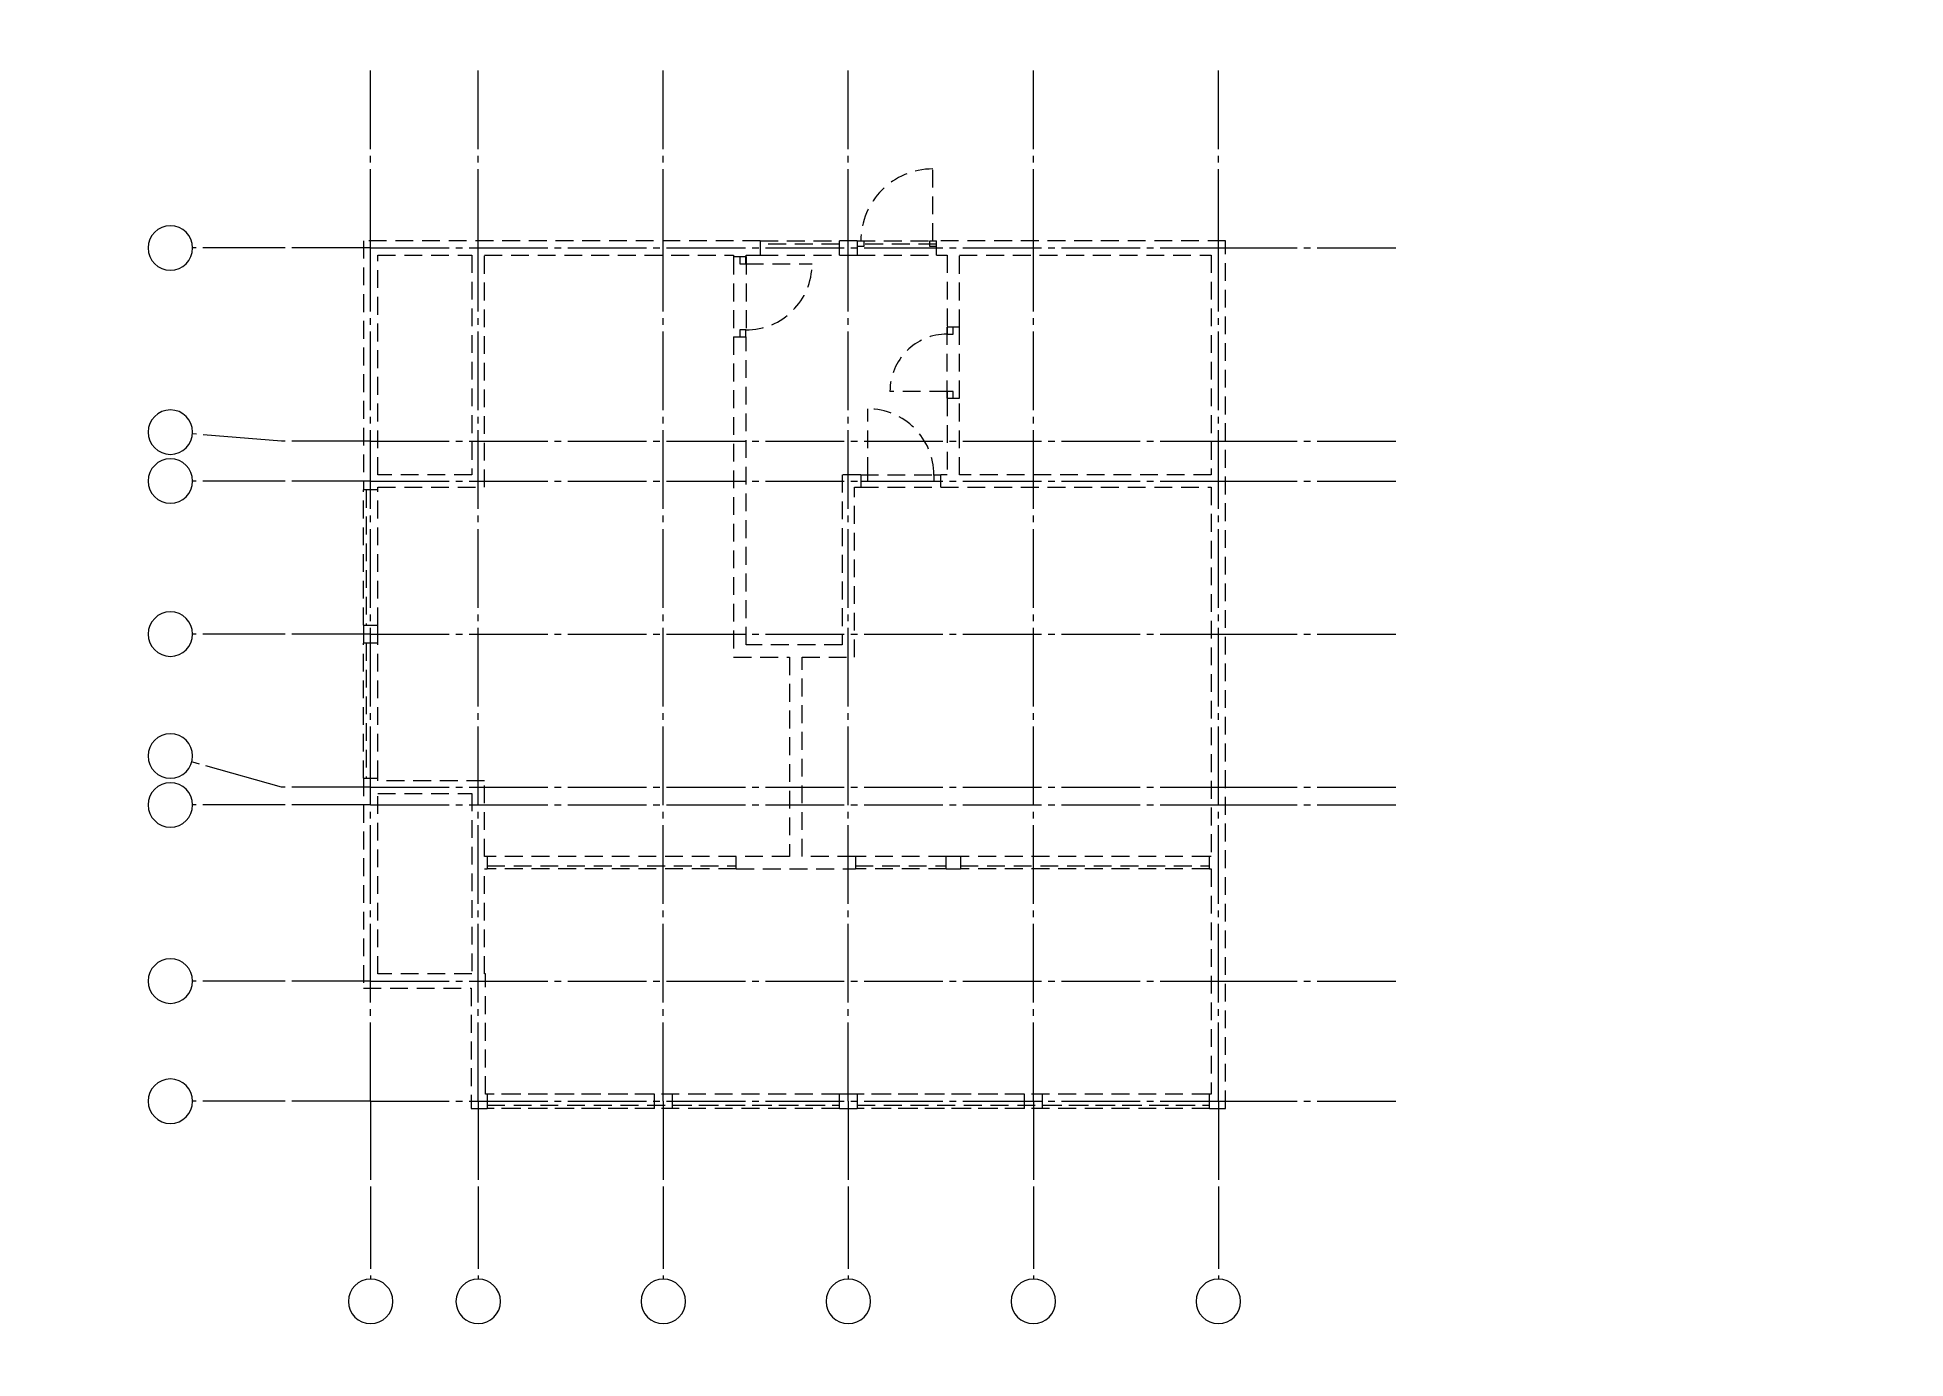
# Model space of a CAD drawing. Header units: millimetres. Extents: x 0 to 6720, y 0 to 297.
# Drawn here: x 2520 to 2940, y 0 to 297 of the extents above; entities that cross this region are included whole.
import ezdxf

# ---------------------------------------------------------------- set-up
doc = ezdxf.new("R2010")
doc.units = ezdxf.units.MM
for name, pattern in [('K5LT_AXLED', [22.1875, 17.6875, -1.5, 1.5, -1.5]), ('K5LT_DASHED', [6, 4, -2]), ('K5LT_THIN', [0])]:
    doc.linetypes.add(name, pattern=pattern)
doc.layers.add('Системный слой', color=7, linetype='Continuous')
doc.styles.add('KTEXTSTYLE', font='GOST_AU.SHX', dxfattribs={"width": 0.96, "height": 5})

# ---------------------------------------------------------------- blocks, each defined once
blk = doc.blocks.new('U187')
at = {"layer": 'Системный слой', "color": 30, "linetype": 'K5LT_AXLED', "lineweight": 18}
for p, q in [((2574.907846990181, 57.86262255789452), (2554.907846990181, 57.86262255789452)), ((2594.907846990181, 57.86262255789452), (2574.907846990181, 57.86262255789452)), ((2594.907846990181, 57.86262255789452), (2785.507846990182, 57.8626225578945)), ((2785.507846990182, 57.8626225578945), (2825.507846990182, 57.8626225578945))]:
    blk.add_line(p, q, dxfattribs=at)
at = {"layer": 'Системный слой', "color": 7, "linetype": 'K5LT_THIN', "lineweight": 18}
blk.add_arc((2549.907846990181, 57.86262255789452), 5, 0, 359.999994270422, dxfattribs=at)
blk = doc.blocks.new('U188')
at = {"layer": 'Системный слой', "color": 30, "linetype": 'K5LT_AXLED', "lineweight": 18}
for p, q in [((2574.907846990181, 84.86262255789453), (2554.907846990181, 84.86262255789453)), ((2594.907846990181, 84.86262255789453), (2574.907846990181, 84.86262255789453)), ((2594.907846990181, 84.86262255789453), (2785.507846990182, 84.8626225578945)), ((2785.507846990182, 84.8626225578945), (2825.507846990182, 84.8626225578945))]:
    blk.add_line(p, q, dxfattribs=at)
at = {"layer": 'Системный слой', "color": 7, "linetype": 'K5LT_THIN', "lineweight": 18}
blk.add_arc((2549.907846990181, 84.86262255789453), 5, 0, 359.999994270422, dxfattribs=at)
blk = doc.blocks.new('U189')
at = {"layer": 'Системный слой', "color": 30, "linetype": 'K5LT_AXLED', "lineweight": 18}
for p, q in [((2574.907846990181, 124.4626225578945), (2554.907846990181, 124.4626225578945)), ((2594.907846990181, 124.4626225578945), (2574.907846990181, 124.4626225578945)), ((2594.907846990181, 124.4626225578945), (2785.507846990182, 124.4626225578945)), ((2785.507846990182, 124.4626225578945), (2825.507846990182, 124.4626225578945))]:
    blk.add_line(p, q, dxfattribs=at)
at = {"layer": 'Системный слой', "color": 7, "linetype": 'K5LT_THIN', "lineweight": 18}
blk.add_arc((2549.907846990181, 124.4626225578945), 5, 0, 359.999994270422, dxfattribs=at)
blk = doc.blocks.new('U190')
at = {"layer": 'Системный слой', "color": 30, "linetype": 'K5LT_AXLED', "lineweight": 18}
for p, q in [((2574.907846990181, 128.4626225578945), (2554.722667088753, 134.1144729302947)), ((2594.907846990181, 128.4626225578945), (2574.907846990181, 128.4626225578945)), ((2594.907846990181, 128.4626225578945), (2785.507846990182, 128.4626225578945)), ((2785.507846990182, 128.4626225578945), (2825.507846990182, 128.4626225578945))]:
    blk.add_line(p, q, dxfattribs=at)
at = {"layer": 'Системный слой', "color": 7, "linetype": 'K5LT_THIN', "lineweight": 18}
blk.add_arc((2549.907846990181, 135.4626225578945), 5, 0, 359.999994270422, dxfattribs=at)
blk = doc.blocks.new('U191')
at = {"layer": 'Системный слой', "color": 30, "linetype": 'K5LT_AXLED', "lineweight": 18}
for p, q in [((2574.907846990181, 162.8626225578945), (2554.907846990181, 162.8626225578945)), ((2594.907846990181, 162.8626225578945), (2574.907846990181, 162.8626225578945)), ((2594.907846990181, 162.8626225578945), (2785.507846990182, 162.8626225578945)), ((2785.507846990182, 162.8626225578945), (2825.507846990182, 162.8626225578945))]:
    blk.add_line(p, q, dxfattribs=at)
at = {"layer": 'Системный слой', "color": 7, "linetype": 'K5LT_THIN', "lineweight": 18}
blk.add_arc((2549.907846990181, 162.8626225578945), 5, 0, 359.999994270422, dxfattribs=at)
blk = doc.blocks.new('U192')
at = {"layer": 'Системный слой', "color": 30, "linetype": 'K5LT_AXLED', "lineweight": 18}
for p, q in [((2574.907846990181, 197.2626225578945), (2554.907846990181, 197.2626225578945)), ((2594.907846990181, 197.2626225578945), (2574.907846990181, 197.2626225578945)), ((2594.907846990181, 197.2626225578945), (2785.507846990182, 197.2626225578945)), ((2785.507846990182, 197.2626225578945), (2825.507846990182, 197.2626225578945))]:
    blk.add_line(p, q, dxfattribs=at)
at = {"layer": 'Системный слой', "color": 7, "linetype": 'K5LT_THIN', "lineweight": 18}
blk.add_arc((2549.907846990181, 197.2626225578945), 5, 0, 359.999994270422, dxfattribs=at)
blk = doc.blocks.new('U193')
at = {"layer": 'Системный слой', "color": 30, "linetype": 'K5LT_AXLED', "lineweight": 18}
for p, q in [((2574.907846990181, 206.2626225578945), (2554.891923382862, 207.8638964464801)), ((2594.907846990181, 206.2626225578945), (2574.907846990181, 206.2626225578945)), ((2594.907846990181, 206.2626225578945), (2785.507846990182, 206.2626225578945)), ((2785.507846990182, 206.2626225578945), (2825.507846990182, 206.2626225578945))]:
    blk.add_line(p, q, dxfattribs=at)
at = {"layer": 'Системный слой', "color": 7, "linetype": 'K5LT_THIN', "lineweight": 18}
blk.add_arc((2549.907846990181, 208.2626225578945), 5, 0, 359.999994270422, dxfattribs=at)
blk = doc.blocks.new('U194')
at = {"layer": 'Системный слой', "color": 30, "linetype": 'K5LT_AXLED', "lineweight": 18}
for p, q in [((2574.907846990181, 249.6626225578945), (2554.907846990181, 249.6626225578945)), ((2594.907846990181, 249.6626225578945), (2574.907846990181, 249.6626225578945)), ((2594.907846990181, 249.6626225578945), (2785.507846990182, 249.6626225578945)), ((2785.507846990182, 249.6626225578945), (2825.507846990182, 249.6626225578945))]:
    blk.add_line(p, q, dxfattribs=at)
at = {"layer": 'Системный слой', "color": 7, "linetype": 'K5LT_THIN', "lineweight": 18}
blk.add_arc((2549.907846990181, 249.6626225578945), 5, 0, 359.999994270422, dxfattribs=at)
blk = doc.blocks.new('U195')
at = {"layer": 'Системный слой', "color": 30, "linetype": 'K5LT_AXLED', "lineweight": 18}
for p, q in [((2594.907846990181, 249.6626225578945), (2594.907846990181, 289.6626225578945)), ((2594.907846990181, 57.86262255789452), (2594.907846990181, 249.6626225578945)), ((2594.907846990181, 57.86262255789452), (2594.907846990181, 37.86262255789452)), ((2594.907846990181, 37.86262255789452), (2594.907846990181, 17.86262255789452))]:
    blk.add_line(p, q, dxfattribs=at)
at = {"layer": 'Системный слой', "color": 7, "linetype": 'K5LT_THIN', "lineweight": 18}
blk.add_arc((2594.907846990181, 12.86262255789452), 5, 0, 359.999994270422, dxfattribs=at)
blk = doc.blocks.new('U196')
at = {"layer": 'Системный слой', "color": 30, "linetype": 'K5LT_AXLED', "lineweight": 18}
for p, q in [((2619.107846990182, 249.6626225578945), (2619.107846990182, 289.6626225578945)), ((2619.107846990182, 57.86262255789452), (2619.107846990182, 249.6626225578945)), ((2619.107846990182, 57.86262255789452), (2619.107846990182, 37.86262255789452)), ((2619.107846990182, 37.86262255789452), (2619.107846990182, 17.86262255789452))]:
    blk.add_line(p, q, dxfattribs=at)
at = {"layer": 'Системный слой', "color": 7, "linetype": 'K5LT_THIN', "lineweight": 18}
blk.add_arc((2619.107846990182, 12.86262255789452), 5, 0, 359.999994270422, dxfattribs=at)
blk = doc.blocks.new('U197')
at = {"layer": 'Системный слой', "color": 30, "linetype": 'K5LT_AXLED', "lineweight": 18}
for p, q in [((2660.707846990182, 249.6626225578945), (2660.707846990182, 289.6626225578945)), ((2660.707846990182, 57.86262255789451), (2660.707846990182, 249.6626225578945)), ((2660.707846990182, 57.86262255789451), (2660.707846990182, 37.86262255789451)), ((2660.707846990182, 37.86262255789451), (2660.707846990182, 17.86262255789451))]:
    blk.add_line(p, q, dxfattribs=at)
at = {"layer": 'Системный слой', "color": 7, "linetype": 'K5LT_THIN', "lineweight": 18}
blk.add_arc((2660.707846990182, 12.86262255789451), 5, 0, 359.999994270422, dxfattribs=at)
blk = doc.blocks.new('U198')
at = {"layer": 'Системный слой', "color": 30, "linetype": 'K5LT_AXLED', "lineweight": 18}
for p, q in [((2702.307846990182, 249.6626225578945), (2702.307846990182, 289.6626225578945)), ((2702.307846990182, 57.86262255789451), (2702.307846990182, 249.6626225578945)), ((2702.307846990182, 57.86262255789451), (2702.307846990182, 37.86262255789451)), ((2702.307846990182, 37.86262255789451), (2702.307846990182, 17.86262255789451))]:
    blk.add_line(p, q, dxfattribs=at)
at = {"layer": 'Системный слой', "color": 7, "linetype": 'K5LT_THIN', "lineweight": 18}
blk.add_arc((2702.307846990182, 12.86262255789451), 5, 0, 359.999994270422, dxfattribs=at)
blk = doc.blocks.new('U199')
at = {"layer": 'Системный слой', "color": 30, "linetype": 'K5LT_AXLED', "lineweight": 18}
for p, q in [((2743.907846990181, 249.6626225578945), (2743.907846990181, 289.6626225578945)), ((2743.907846990181, 57.86262255789451), (2743.907846990181, 249.6626225578945)), ((2743.907846990181, 57.86262255789451), (2743.907846990181, 37.86262255789451)), ((2743.907846990181, 37.86262255789451), (2743.907846990181, 17.86262255789451))]:
    blk.add_line(p, q, dxfattribs=at)
at = {"layer": 'Системный слой', "color": 7, "linetype": 'K5LT_THIN', "lineweight": 18}
blk.add_arc((2743.907846990181, 12.86262255789451), 5, 0, 359.999994270422, dxfattribs=at)
blk = doc.blocks.new('U200')
at = {"layer": 'Системный слой', "color": 30, "linetype": 'K5LT_AXLED', "lineweight": 18}
for p, q in [((2785.507846990182, 249.6626225578945), (2785.507846990182, 289.6626225578945)), ((2785.507846990182, 57.8626225578945), (2785.507846990182, 249.6626225578945)), ((2785.507846990182, 57.8626225578945), (2785.507846990182, 37.8626225578945)), ((2785.507846990182, 37.8626225578945), (2785.507846990182, 17.8626225578945))]:
    blk.add_line(p, q, dxfattribs=at)
at = {"layer": 'Системный слой', "color": 7, "linetype": 'K5LT_THIN', "lineweight": 18}
blk.add_arc((2785.507846990182, 12.8626225578945), 5, 0, 359.999994270422, dxfattribs=at)
blk = doc.blocks.new('U186')
at = {"layer": 'Системный слой'}
for name in ['U195', 'U196', 'U197', 'U198', 'U199', 'U200', 'U194', 'U193', 'U192', 'U191', 'U190', 'U189', 'U188', 'U187']:
    blk.add_blockref(name, (0, 0), dxfattribs=at)
blk = doc.blocks.new('U207')
at = {"layer": 'Системный слой', "color": 7, "linetype": 'K5LT_DASHED', "lineweight": 18}
for p, q in [((2721.307846990182, 251.2226225578944), (2721.307846990182, 267.4226225578944)), ((2593.307846990182, 251.2626225578944), (2593.307846990182, 195.2626225578944)), ((2682.507846990182, 251.2626225578944), (2593.307846990182, 251.2626225578944)), ((2596.507846990182, 198.6626225578944), (2596.507846990182, 248.0626225578944)), ((2596.507846990182, 248.0626225578944), (2617.707846990182, 248.0626225578944)), ((2617.707846990182, 248.0626225578944), (2617.707846990182, 198.6626225578944)), ((2620.507846990182, 195.8626225578944), (2620.507846990182, 248.0626225578944)), ((2620.507846990182, 248.0626225578944), (2676.507846730182, 248.0626225578944)), ((2676.507846730182, 248.0626225578944), (2676.507846730182, 247.6626106578944)), ((2679.307846730182, 248.0626225578944), (2682.507846990182, 248.0626225578944)), ((2679.307846730182, 247.6626106578944), (2679.307846730182, 248.0626225578944)), ((2682.507846990182, 251.2626225578944), (2700.307846990182, 251.2626225578944)), ((2682.507846990182, 251.2626225578944), (2682.507846990182, 248.0626225578944)), ((2682.507846990182, 251.2626225578944), (2700.307846990182, 251.2626225578944)), ((2682.507846990182, 251.2626225578944), (2682.507846990182, 248.0626225578944)), ((2700.307846990182, 250.5226225578944), (2682.507846990182, 250.5226225578944)), ((2700.307846990182, 250.5226225578944), (2682.507846990182, 250.5226225578944)), ((2682.507846990182, 248.0626225578944), (2700.307846990182, 248.0626225578944)), ((2682.507846990182, 248.0626225578944), (2700.307846990182, 248.0626225578944)), ((2700.307846990182, 248.0626225578944), (2700.307846990182, 251.2626225578944)), ((2700.307846990182, 248.0626225578944), (2700.307846990182, 251.2626225578944)), ((2704.307846990182, 251.2626225578944), (2700.307846990182, 251.2626225578944)), ((2700.307846990182, 248.0626225578944), (2704.307846990182, 248.0626225578944)), ((2704.307846990182, 251.2626225578944), (2722.107846990182, 251.2626225578944)), ((2704.307846990182, 251.2626225578944), (2704.307846990182, 248.0626225578944)), ((2704.307846990182, 251.2626225578944), (2722.107846990182, 251.2626225578944)), ((2704.307846990182, 251.2626225578944), (2704.307846990182, 248.0626225578944)), ((2705.867846990182, 251.2226225578944), (2704.307846990182, 251.2226225578944)), ((2704.307846990182, 251.2226225578944), (2704.307846990182, 250.0626225578944)), ((2722.107846990182, 250.5226225578944), (2704.307846990182, 250.5226225578944)), ((2704.307846990182, 250.0626225578944), (2705.867846990182, 250.0626225578944)), ((2704.307846990182, 248.0626225578944), (2722.107846990182, 248.0626225578944)), ((2704.307846990182, 248.0626225578944), (2722.107846990182, 248.0626225578944)), ((2705.867846990182, 250.0626225578944), (2705.867846990182, 251.2226225578944)), ((2722.107846990182, 251.2226225578944), (2720.547846990182, 251.2226225578944)), ((2720.547846990182, 251.2226225578944), (2720.547846990182, 250.0626225578944)), ((2720.547846990182, 250.0626225578944), (2722.107846990182, 250.0626225578944)), ((2722.107846990182, 248.0626225578944), (2722.107846990182, 251.2626225578944)), ((2722.107846990182, 248.0626225578944), (2722.107846990182, 251.2626225578944)), ((2787.107846990182, 251.2626225578944), (2722.107846990182, 251.2626225578944)), ((2722.107846990182, 250.0626225578944), (2722.107846990182, 251.2226225578944)), ((2722.107846990182, 248.0626225578944), (2724.507846990182, 248.0626225578944)), ((2724.507846990182, 248.0626225578944), (2724.507846990182, 231.8626180578945)), ((2727.307846990182, 248.0626225578944), (2783.907846990181, 248.0626225578944)), ((2727.307846990182, 231.8626180578945), (2727.307846990182, 248.0626225578944)), ((2783.907846990181, 248.0626225578944), (2783.907846990181, 198.6626225578944)), ((2787.107846990182, 56.26262255789436), (2787.107846990182, 251.2626225578944)), ((2676.507846730182, 247.6626106578944), (2676.507846730182, 229.6626106578944)), ((2679.307846730182, 247.6626106578944), (2676.507846730182, 247.6626106578944)), ((2677.907846730182, 247.6626106578944), (2677.907846730182, 246.1026106578944)), ((2679.267846730182, 247.6626106578944), (2677.907846730182, 247.6626106578944)), ((2677.907846730182, 246.1026106578944), (2679.267846730182, 246.1026106578944)), ((2679.267846730182, 246.1026106578944), (2679.267846730182, 247.6626106578944)), ((2679.267846730182, 246.1026106578944), (2694.147846730182, 246.1026106578944)), ((2679.307846730182, 247.6626106578944), (2679.307846730182, 229.6626106578944)), ((2677.907846730182, 231.2226106578944), (2677.907846730182, 229.6626106578944)), ((2679.267846730182, 231.2226106578944), (2677.907846730182, 231.2226106578944)), ((2679.267846730182, 229.6626106578944), (2679.267846730182, 231.2226106578944)), ((2724.507846990182, 215.8626180578945), (2724.507846990182, 231.8626180578945)), ((2727.307846990182, 231.8626180578945), (2724.507846990182, 231.8626180578945)), ((2725.907846990181, 231.8626180578945), (2724.547846990182, 231.8626180578945)), ((2724.547846990182, 231.8626180578945), (2724.547846990182, 230.3026180578944)), ((2725.907846990181, 230.3026180578944), (2725.907846990181, 231.8626180578945)), ((2727.307846990182, 215.8626180578945), (2727.307846990182, 231.8626180578945)), ((2676.507846730182, 229.6626106578944), (2679.307846730182, 229.6626106578944)), ((2676.507846730182, 229.6626106578944), (2676.507846730182, 157.6626232978943)), ((2677.907846730182, 229.6626106578944), (2679.267846730182, 229.6626106578944)), ((2679.307846730182, 160.4626232978943), (2679.307846730182, 229.6626106578944)), ((2724.547846990182, 230.3026180578944), (2725.907846990181, 230.3026180578944)), ((2724.547846990182, 217.4226180578944), (2711.667846990182, 217.4226180578944)), ((2724.507846990182, 215.8626180578945), (2727.307846990182, 215.8626180578945)), ((2724.507846990182, 215.8626180578945), (2724.507846990182, 198.6626225578944)), ((2725.907846990181, 217.4226180578944), (2724.547846990182, 217.4226180578944)), ((2724.547846990182, 217.4226180578944), (2724.547846990182, 215.8626180578945)), ((2724.547846990182, 215.8626180578945), (2725.907846990181, 215.8626180578945)), ((2725.907846990181, 215.8626180578945), (2725.907846990181, 217.4226180578944)), ((2727.307846990182, 198.6626225578944), (2727.307846990182, 215.8626180578945)), ((2706.667846850181, 198.6226225578944), (2706.667846850181, 213.5026225578944)), ((2617.707846990182, 198.6626225578944), (2596.507846990182, 198.6626225578944)), ((2705.107846850182, 198.6626225578944), (2700.907846730182, 198.6626225578944)), ((2700.907846730182, 198.6626225578944), (2700.907846730182, 160.4626232978943)), ((2705.107846850182, 198.6626225578944), (2723.107846850182, 198.6626225578944)), ((2705.107846850182, 198.6626225578944), (2705.107846850182, 195.8626225578944)), ((2706.667846850181, 198.6226225578944), (2705.107846850182, 198.6226225578944)), ((2705.107846850182, 198.6226225578944), (2705.107846850182, 197.2626225578944)), ((2706.667846850181, 197.2626225578944), (2706.667846850181, 198.6226225578944)), ((2723.107846850182, 198.6226225578944), (2721.547846850181, 198.6226225578944)), ((2721.547846850181, 198.6226225578944), (2721.547846850181, 197.2626225578944)), ((2723.107846850182, 195.8626225578944), (2723.107846850182, 198.6626225578944)), ((2724.507846990182, 198.6626225578944), (2723.107846850182, 198.6626225578944)), ((2723.107846850182, 197.2626225578944), (2723.107846850182, 198.6226225578944)), ((2783.907846990181, 198.6626225578944), (2727.307846990182, 198.6626225578944)), ((2593.307846990182, 164.8626225578944), (2593.307846990182, 195.2626225578944)), ((2596.507846990182, 195.2626225578944), (2593.307846990182, 195.2626225578944)), ((2593.927846990182, 195.2626225578944), (2593.927846990182, 164.8626225578944)), ((2596.507846990182, 195.2626225578944), (2596.507846990182, 195.8626225578944)), ((2596.507846990182, 195.8626225578944), (2620.507846990182, 195.8626225578944)), ((2596.507846990182, 164.8626225578944), (2596.507846990182, 195.2626225578944)), ((2703.707846730182, 195.8626225578944), (2705.107846850182, 195.8626225578944)), ((2703.707846730182, 157.6626232978943), (2703.707846730182, 195.8626225578944)), ((2705.107846850182, 197.2626225578944), (2706.667846850181, 197.2626225578944)), ((2705.107846850182, 195.8626225578944), (2723.107846850182, 195.8626225578944)), ((2721.547846850181, 197.2626225578944), (2723.107846850182, 197.2626225578944)), ((2723.107846850182, 195.8626225578944), (2783.907846990181, 195.8626225578944)), ((2783.907846990181, 195.8626225578944), (2783.907846990181, 112.8626222978944)), ((2593.307846990182, 164.8626225578944), (2596.507846990182, 164.8626225578944)), ((2593.307846990182, 164.8626225578944), (2593.307846990182, 160.8626225578944)), ((2596.507846990182, 160.8626225578944), (2596.507846990182, 164.8626225578944)), ((2593.307846990182, 130.4626225578943), (2593.307846990182, 160.8626225578944)), ((2596.507846990182, 160.8626225578944), (2593.307846990182, 160.8626225578944)), ((2593.927846990182, 160.8626225578944), (2593.927846990182, 130.4626225578943)), ((2596.507846990182, 130.4626225578943), (2596.507846990182, 160.8626225578944)), ((2700.907846730182, 160.4626232978943), (2679.307846730182, 160.4626232978943)), ((2676.507846730182, 157.6626232978943), (2689.107846730182, 157.6626232978943)), ((2689.107846730182, 157.6626232978943), (2689.107846730182, 112.8626222978944)), ((2691.907846730182, 157.6626232978943), (2703.707846730182, 157.6626232978943)), ((2691.907846730182, 112.8626222978944), (2691.907846730182, 157.6626232978943)), ((2593.307846990182, 130.4626225578943), (2596.507846990182, 130.4626225578943)), ((2593.307846990182, 130.4626225578943), (2593.307846990182, 83.26262255789436)), ((2596.507846990182, 129.8626294978944), (2596.507846990182, 130.4626225578943)), ((2620.507846990182, 129.8626294978944), (2596.507846990182, 129.8626294978944)), ((2596.507846990182, 86.46262255789436), (2596.507846990182, 127.0626294978944)), ((2596.507846990182, 127.0626294978944), (2617.707846990182, 127.0626294978944)), ((2617.707846990182, 127.0626294978944), (2617.707846990182, 86.46262255789436)), ((2620.507846990182, 112.8626222978944), (2620.507846990182, 129.8626294978944)), ((2621.107846990182, 112.8626222978944), (2620.507846990182, 112.8626222978944)), ((2620.507846990182, 110.0626222978944), (2621.107846990182, 110.0626222978944)), ((2620.507846990182, 86.46262255789436), (2620.507846990182, 110.0626222978944)), ((2677.107846990182, 112.8626222978944), (2621.107846990182, 112.8626222978944)), ((2621.107846990182, 112.8626222978944), (2621.107846990182, 110.0626222978944)), ((2621.107846990182, 110.7826222978944), (2677.107846990182, 110.7826222978944)), ((2677.107846990182, 110.0626222978944), (2621.107846990182, 110.0626222978944)), ((2677.107846990182, 110.0626222978944), (2677.107846990182, 112.8626222978944)), ((2689.107846730182, 112.8626222978944), (2677.107846990182, 112.8626222978944)), ((2677.107846990182, 110.0626222978944), (2703.907849990182, 110.0626222978944)), ((2703.907849990182, 112.8626222978944), (2691.907846730182, 112.8626222978944)), ((2724.307849990182, 112.8626222978944), (2703.907849990182, 112.8626222978944)), ((2703.907849990182, 112.8626222978944), (2703.907849990182, 110.0626222978944)), ((2703.907849990182, 110.7826222978944), (2724.307849990182, 110.7826222978944)), ((2724.307849990182, 110.0626222978944), (2703.907849990182, 110.0626222978944)), ((2724.307849990182, 110.0626222978944), (2724.307849990182, 112.8626222978944)), ((2727.507850530182, 112.8626222978944), (2724.307849990182, 112.8626222978944)), ((2724.307849990182, 110.0626222978944), (2727.507850530182, 110.0626222978944)), ((2783.507850530182, 112.8626222978944), (2727.507850530182, 112.8626222978944)), ((2727.507850530182, 112.8626222978944), (2727.507850530182, 110.0626222978944)), ((2727.507850530182, 110.7826222978944), (2783.507850530182, 110.7826222978944)), ((2783.507850530182, 110.0626222978944), (2727.507850530182, 110.0626222978944)), ((2783.507850530182, 110.0626222978944), (2783.507850530182, 112.8626222978944)), ((2783.907846990181, 112.8626222978944), (2783.507850530182, 112.8626222978944)), ((2783.507850530182, 110.0626222978944), (2783.907846990181, 110.0626222978944)), ((2783.907846990181, 110.0626222978944), (2783.907846990181, 59.46262255789436)), ((2617.707846990182, 86.46262255789436), (2596.507846990182, 86.46262255789436)), ((2620.707846990182, 86.46262255789436), (2620.507846990182, 86.46262255789436)), ((2620.707846990182, 59.46262255789436), (2620.707846990182, 86.46262255789436)), ((2593.307846990182, 83.26262255789436), (2617.507846990182, 83.26262255789436)), ((2617.507846990182, 83.26262255789436), (2617.507846990182, 56.26262255789436)), ((2621.107846990182, 59.46262255789436), (2620.707846990182, 59.46262255789436)), ((2700.307845450182, 59.46262255789436), (2621.107845450182, 59.46262255789436)), ((2621.107845450182, 59.46262255789436), (2621.107845450182, 56.26262255789436)), ((2658.707846990182, 59.46262255789436), (2621.107846990182, 59.46262255789436)), ((2621.107846990182, 59.46262255789436), (2621.107846990182, 56.26262255789436)), ((2658.707846990182, 56.26262255789436), (2658.707846990182, 59.46262255789436)), ((2700.307846990182, 59.46262255789436), (2662.707846990182, 59.46262255789436)), ((2662.707846990182, 59.46262255789436), (2662.707846990182, 56.26262255789436)), ((2700.307845450182, 56.26262255789436), (2700.307845450182, 59.46262255789436)), ((2700.307846990182, 56.26262255789436), (2700.307846990182, 59.46262255789436)), ((2704.307846990182, 59.46262255789436), (2700.307846990182, 59.46262255789436)), ((2783.507846990182, 59.46262255789436), (2704.307846990182, 59.46262255789436)), ((2704.307846990182, 59.46262255789436), (2704.307846990182, 56.26262255789436)), ((2741.907846990181, 59.46262255789436), (2704.307846990182, 59.46262255789436)), ((2704.307846990182, 59.46262255789436), (2704.307846990182, 56.26262255789436)), ((2741.907846990181, 56.26262255789436), (2741.907846990181, 59.46262255789436)), ((2783.507846990182, 59.46262255789436), (2745.907846990181, 59.46262255789436)), ((2745.907846990181, 59.46262255789436), (2745.907846990181, 56.26262255789436)), ((2783.507846990182, 56.26262255789436), (2783.507846990182, 59.46262255789436)), ((2783.507846990182, 56.26262255789436), (2783.507846990182, 59.46262255789436)), ((2783.907846990181, 59.46262255789436), (2783.507846990182, 59.46262255789436)), ((2617.507846990182, 56.26262255789436), (2621.107846990182, 56.26262255789436)), ((2621.107845450182, 57.00262255789436), (2700.307845450182, 57.00262255789436)), ((2700.307845450182, 56.26262255789436), (2621.107845450182, 56.26262255789436)), ((2621.107846990182, 57.00262255789436), (2658.707846990182, 57.00262255789436)), ((2658.707846990182, 56.26262255789436), (2621.107846990182, 56.26262255789436)), ((2662.707846990182, 57.00262255789436), (2700.307846990182, 57.00262255789436)), ((2700.307846990182, 56.26262255789436), (2662.707846990182, 56.26262255789436)), ((2700.307846990182, 56.26262255789436), (2704.307846990182, 56.26262255789436)), ((2704.307846990182, 57.00262255789436), (2783.507846990182, 57.00262255789436)), ((2704.307846990182, 57.00262255789436), (2741.907846990181, 57.00262255789436)), ((2783.507846990182, 56.26262255789436), (2704.307846990182, 56.26262255789436)), ((2741.907846990181, 56.26262255789436), (2704.307846990182, 56.26262255789436)), ((2745.907846990181, 57.00262255789436), (2783.507846990182, 57.00262255789436)), ((2783.507846990182, 56.26262255789436), (2745.907846990181, 56.26262255789436)), ((2783.507846990182, 56.26262255789436), (2787.107846990182, 56.26262255789436))]:
    blk.add_line(p, q, dxfattribs=at)
for centre, radius, start, end in [((2721.307846990182, 251.2226225578944), 16.2, 90, 180), ((2679.267846730182, 246.1026106578944), 14.88, 270, 0), ((2724.547846990182, 217.4226180578944), 12.88, 90, 180), ((2706.667846850181, 198.6226225578944), 14.88, 0, 90)]:
    blk.add_arc(centre, radius, start, end, dxfattribs=at)

msp = doc.modelspace()

# ---------------------------------------------------------------- block references
at = {"layer": 'Системный слой'}
for name in ['U186', 'U207']:
    msp.add_blockref(name, (0, 0), dxfattribs=at)

doc.saveas('drawing.dxf')
